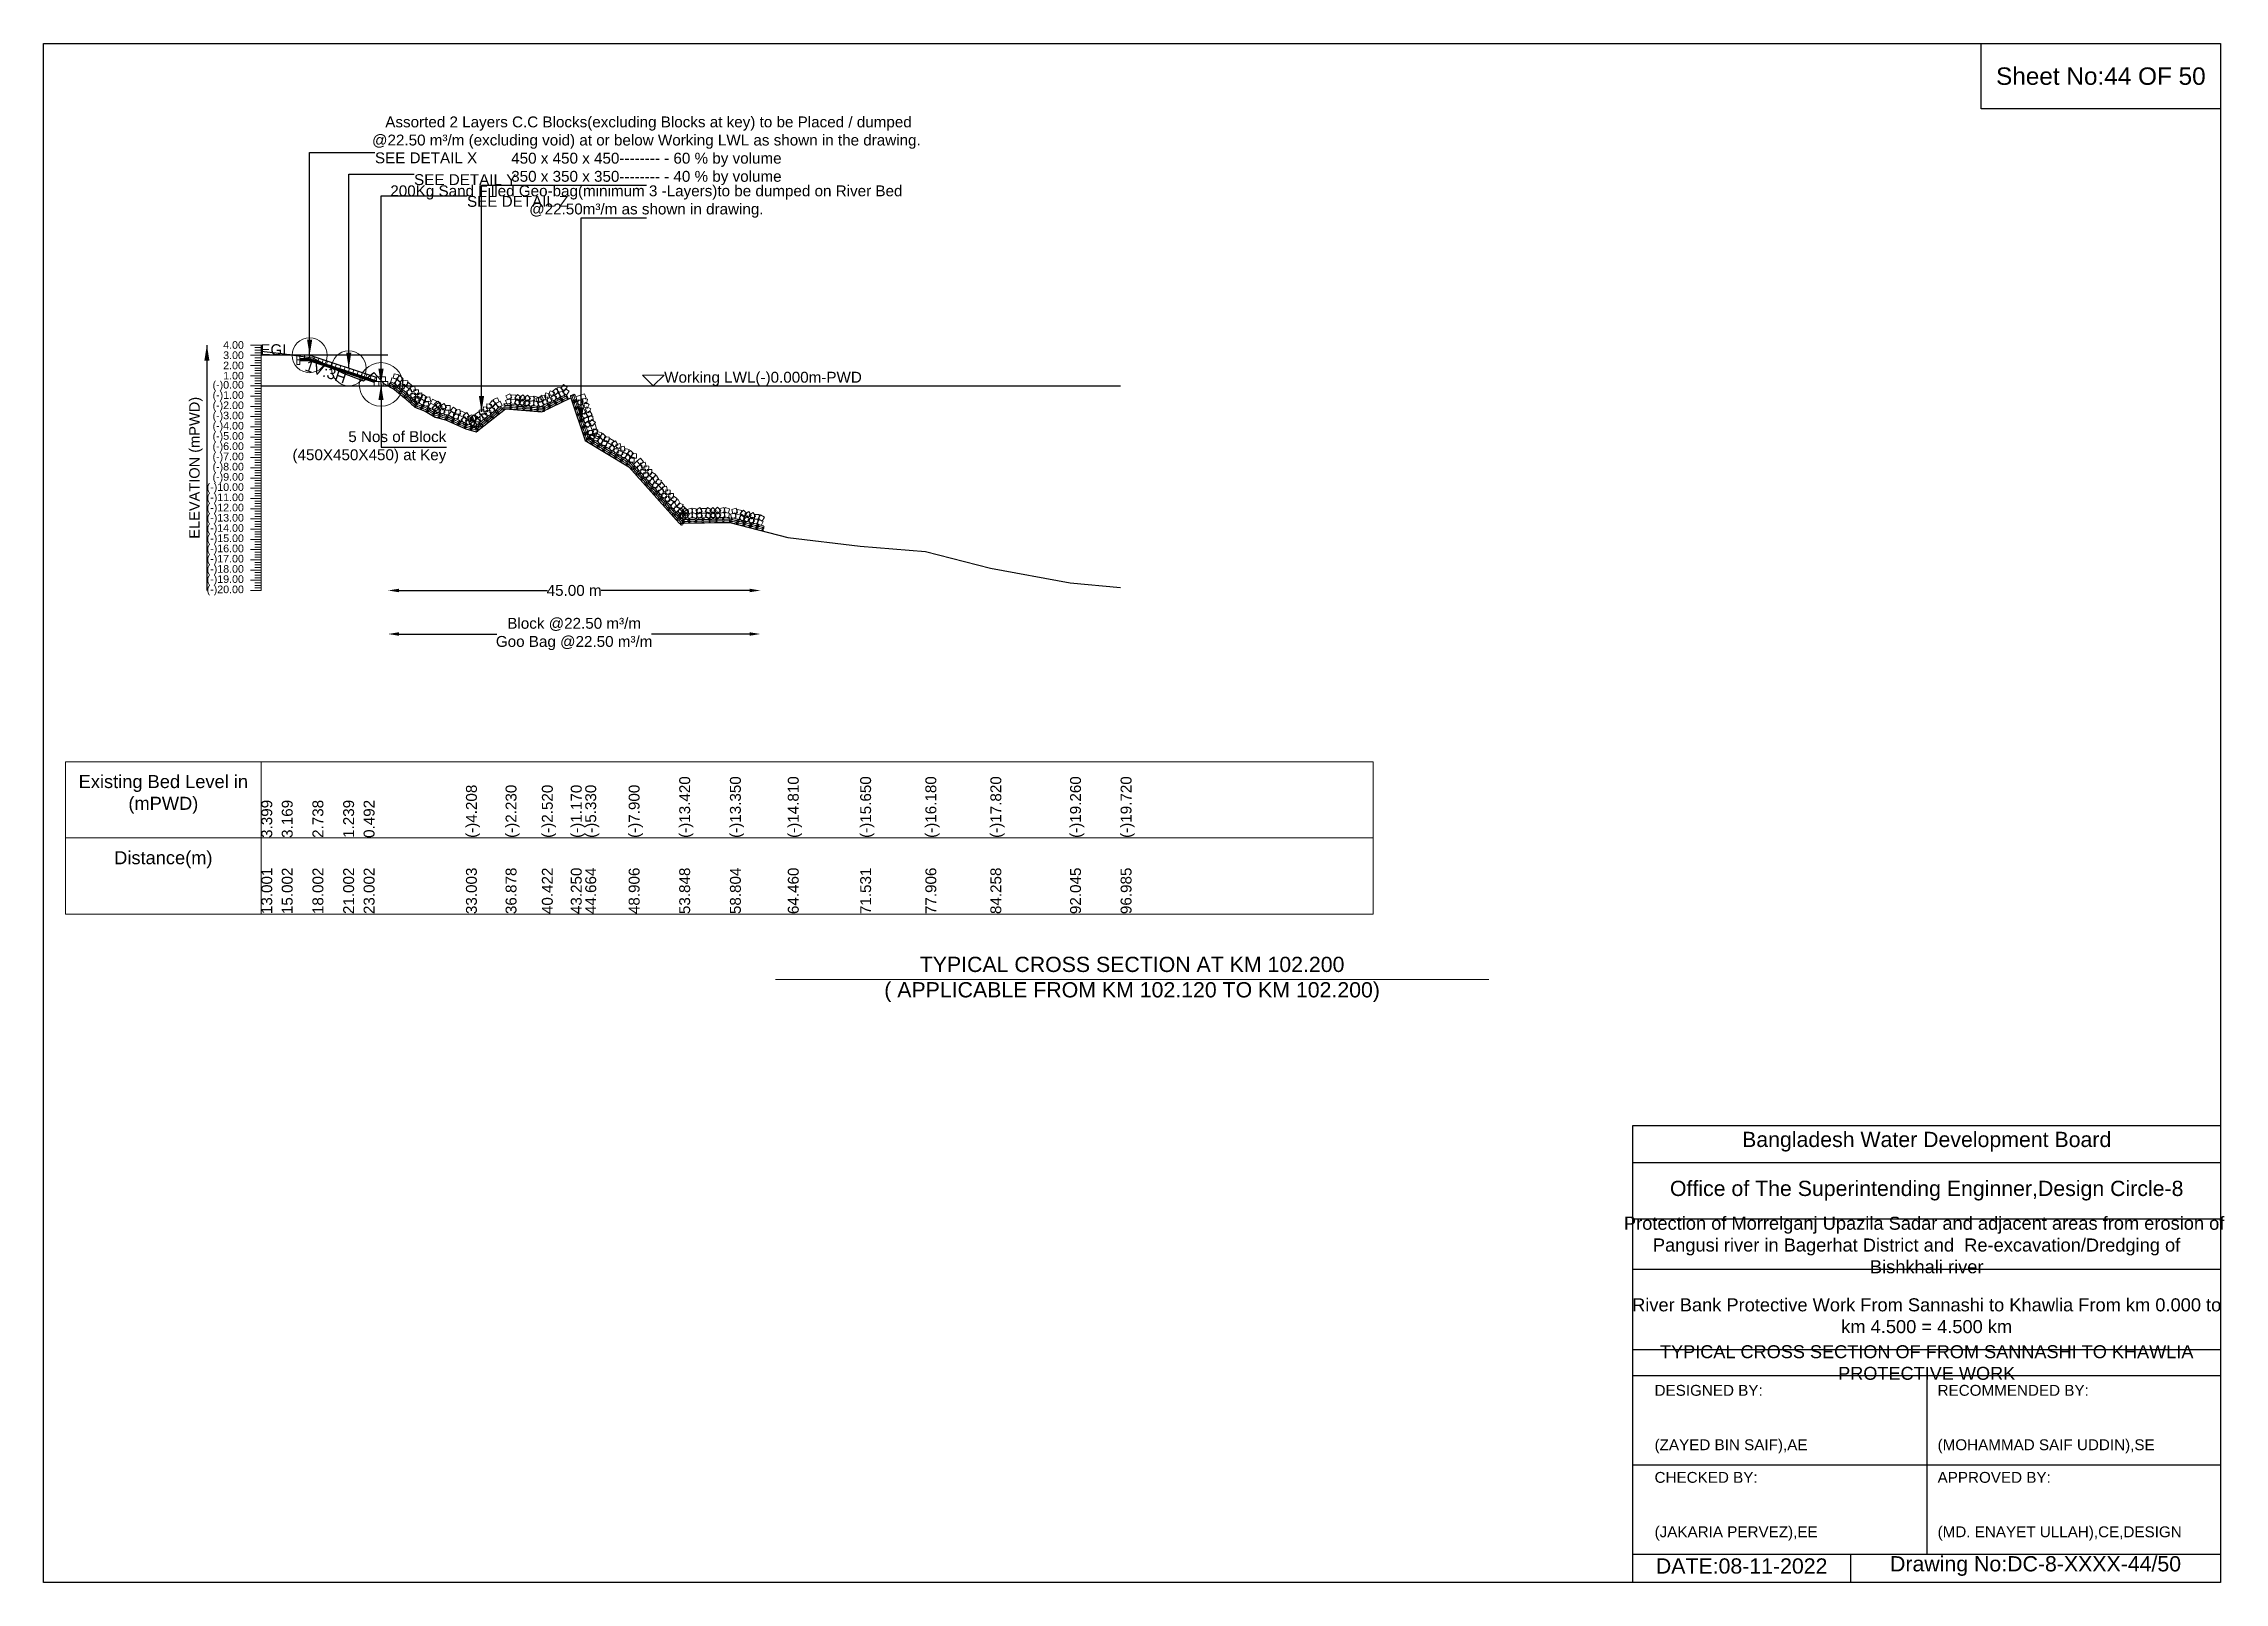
# Model space of a CAD drawing. Header units: inches. Extents: x 89000 to 845017, y -7071 to 0.
# Drawn here: x 745000 to 755017, y -7071 to 0 of the extents above; entities that cross this region are included whole.
import ezdxf

# ---------------------------------------------------------------- set-up
doc = ezdxf.new("R2010")
doc.units = ezdxf.units.IN
doc.header["$LTSCALE"] = 7
doc.header["$MEASUREMENT"] = 0
for name, color, linetype, lineweight in [('Cross section Data Border', 7, 'Continuous', 9), ('Cross Section Labels', 7, 'Continuous', 9), ('Existing_Bed_Level for Xsection', 7, 'Continuous', 25), ('Long Section Labels', 7, 'Continuous', 9)]:
    doc.layers.add(name, color=color, linetype=linetype, lineweight=lineweight)
doc.styles.get("Standard").update_dxf_attribs({"font": 'arial.ttf'})
doc.dimstyles.new('Appron Lebeling Style', dxfattribs={"dimtxt": 50, "dimasz": 50, "dimexe": 0.18, "dimexo": 0.0625, "dimgap": 0.09, "dimtad": 0, "dimtih": 1, "dimtoh": 1, "dimdec": 4, "dimzin": 0, "dimdsep": 46, "dimtxsty": 'Standard', "dimcen": 0.09, "dimse1": 1, "dimse2": 1, "dimadec": 0, "dimazin": 0, "dimtfac": 1, "dimtdec": 4, "dimtofl": 0, "dimtmove": 0, "dimatfit": 3, "dimfxl": 1, "dimtolj": 1, "dimtzin": 0, "dimarcsym": 0})
doc.dimstyles.get("Standard").update_dxf_attribs({"dimtxt": 0.18, "dimasz": 0.18, "dimexe": 0.18, "dimexo": 0.0625, "dimgap": 0.09, "dimtad": 0, "dimtih": 1, "dimtoh": 1, "dimdec": 4, "dimzin": 0, "dimdsep": 46, "dimtxsty": 'Standard', "dimcen": 0.09, "dimadec": 0, "dimazin": 0, "dimtfac": 1, "dimtdec": 4, "dimtofl": 0, "dimtmove": 0, "dimatfit": 3, "dimfxl": 1, "dimtolj": 1, "dimtzin": 0, "dimarcsym": 0})

msp = doc.modelspace()

# ---------------------------------------------------------------- texts
at = {"attachment_point": 5}
for s, insert, char_height in [('Sheet No:44 OF 50', (754450, -150), 80), ('Bangladesh Water Development Board', (753650, -5046), 70), ('Office of The Superintending Enginner,Design Circle-8', (753650, -5271), 70)]:
    msp.add_mtext(s, dxfattribs=dict(at, insert=insert, char_height=char_height))
for s, insert, char_height, width, attachment_point in [('Protection of Morrelganj Upazila Sadar and adjacent areas from erosion of  Pangusi river in Bagerhat District and  Re-excavation/Dredging of     Bishkhali river', (753650, -5521), 60, 2800, 5), ('River Bank Protective Work From Sannashi to Khawlia From km 0.000 to km 4.500 = 4.500 km', (753650, -5846), 60, 2700, 5), ('TYPICAL CROSS SECTION OF FROM SANNASHI TO KHAWLIA PROTECTIVE WORK', (753650, -6061), 59.5765532, 2800, 5), ('DESIGNED BY:^J^J^J(ZAYED BIN SAIF),AE', (752400, -6321), 50, 1400, 4), ('RECOMMENDED BY:^J^J^J(MOHAMMAD SAIF UDDIN),SE', (753700, -6321), 50, 1400, 4), ('CHECKED BY:^J^J^J(JAKARIA PERVEZ),EE', (752400, -6721), 50, 1400, 4), ('APPROVED BY:^J^J^J(MD. ENAYET ULLAH),CE,DESIGN', (753700, -6721), 50, 1400, 4), ('DATE:08-11-2022', (752800, -6996), 70, 1400, 5), ('Drawing No:DC-8-XXXX-44/50', (754150, -6996), 70, 2200, 5)]:
    msp.add_mtext(s, dxfattribs=dict(insert=insert, char_height=char_height, width=width, attachment_point=attachment_point))
at = {"layer": 'Cross section Data Border', "char_height": 60, "width": 800, "attachment_point": 5}
for s, insert in [('Existing Bed Level in (mPWD)', (745550, -3450)), ('Distance(m)', (745550, -3750))]:
    msp.add_mtext(s, dxfattribs=dict(at, insert=insert))
at = {"layer": 'Cross Section Labels'}
for s, insert, char_height, attachment_point in [(' Assorted 2 Layers C.C Blocks(excluding Blocks at key) to be Placed / dumped^J@22.50 m³/m (excluding void) at or below Working LWL as shown in the drawing.^J450 x 450 x 450-------- - 60 % by volume^J350 x 350 x 350-------- - 40 % by volume', (747768.91152, -650), 50, 8), ('SEE DETAIL X', (746521.98755, -500), 50, 1), ('SEE DETAIL Y', (746701.76255, -600), 50, 1), ('200Kg Sand Filled Geo-bag(minimum 3 -Layers)to be dumped on River Bed^J@22.50m³/m as shown in drawing.', (747768.91152, -800), 50, 8), ('SEE DETAIL Z', (746944.98755, -700), 50, 1), ('EGL', (746135.09944, -1432.16), 50, 9), ('Working LWL(-)0.000m-PWD', (747850.53755, -1573.16), 50, 7), ('5 Nos of Block ^J(450X450X450) at Key', (746849.81255, -1855.16), 50, 6), ('TYPICAL CROSS SECTION AT KM 102.200^J( APPLICABLE FROM KM 102.120 TO KM 102.200)', (750000, -4300), 70, 5)]:
    msp.add_mtext(s, dxfattribs=dict(at, insert=insert, char_height=char_height, attachment_point=attachment_point))
at = {"layer": 'Cross Section Labels', "insert": (746304.4437, -1484.41656), "char_height": 50, "attachment_point": 2, "rotation": 341.565051177}
msp.add_mtext('1V:3H', dxfattribs=at)
at = {"layer": 'Long Section Labels', "char_height": 35, "attachment_point": 6}
for s, insert in [('4.00', (745920, -1385.16)), ('3.00', (745920, -1432.16)), ('2.00', (745920, -1479.16)), ('(-)0.00', (745920, -1573.16)), ('(-)1.00', (745920, -1620.16)), ('1.00', (745920, -1526.16)), ('(-)2.00', (745920, -1667.16)), ('(-)3.00', (745920, -1714.16)), ('(-)4.00', (745920, -1761.16)), ('(-)5.00', (745920, -1808.16)), ('(-)6.00', (745920, -1855.16)), ('(-)7.00', (745920, -1902.16)), ('(-)8.00', (745920, -1949.16)), ('(-)9.00', (745920, -1996.16)), ('(-)10.00', (745920, -2043.16)), ('(-)11.00', (745920, -2090.16)), ('(-)12.00', (745920, -2137.16)), ('(-)13.00', (745920, -2184.16)), ('(-)14.00', (745920, -2231.16)), ('(-)15.00', (745920, -2278.16)), ('(-)16.00', (745920, -2325.16)), ('(-)17.00', (745920, -2372.16)), ('(-)18.00', (745920, -2419.16)), ('(-)19.00', (745920, -2466.16)), ('(-)20.00', (745920, -2513.16))]:
    msp.add_mtext(s, dxfattribs=dict(at, insert=insert))
at = {"layer": 'Long Section Labels', "rotation": 90}
for s, insert, char_height, attachment_point in [('ELEVATION (mPWD)', (745700, -1949.16), 48, 5), ('(-)13.420', (747919.79739, -3650), 50, 1), ('(-)13.350', (748152.72547, -3650), 50, 1), ('(-)14.810', (748418.57118, -3650), 50, 1), ('(-)15.650', (748750.8842, -3650), 50, 1), ('(-)16.180', (749050.49138, -3650), 50, 1), ('(-)17.820', (749349.05912, -3650), 50, 1), ('(-)19.260', (749715.05672, -3650), 50, 1), ('(-)19.720', (749947.24387, -3650), 50, 1), ('3.399', (746000, -3650), 50, 1), ('3.169', (746094.00291, -3650), 50, 1), ('2.738', (746235.02365, -3650), 50, 1), ('1.239', (746376.04439, -3650), 50, 1), ('0.492', (746470.04731, -3650), 50, 1), ('(-)4.208', (746940.09462, -3650), 50, 1), ('(-)2.230', (747122.18616, -3650), 50, 1), ('(-)2.520', (747288.77801, -3650), 50, 1), ('(-)1.170', (747421.68542, -3650), 50, 1), ('(-)5.330', (747488.14049, -3650), 50, 1), ('(-)7.900', (747687.51019, -3650), 50, 1), ('13.001', (746000, -4000), 50, 1), ('15.002', (746094.00291, -4000), 50, 1), ('18.002', (746235.02365, -4000), 50, 1), ('21.002', (746376.04439, -4000), 50, 1), ('23.002', (746470.04731, -4000), 50, 1), ('33.003', (746940.09462, -4000), 50, 1), ('36.878', (747122.18616, -4000), 50, 1), ('40.422', (747288.77801, -4000), 50, 1), ('43.250', (747421.68542, -4000), 50, 1), ('44.664', (747488.14049, -4000), 50, 1), ('48.906', (747687.51019, -4000), 50, 1), ('53.848', (747919.79739, -4000), 50, 1), ('58.804', (748152.72547, -4000), 50, 1), ('64.460', (748418.57118, -4000), 50, 1), ('71.531', (748750.8842, -4000), 50, 1), ('77.906', (749050.49138, -4000), 50, 1), ('84.258', (749349.05912, -4000), 50, 1), ('92.045', (749715.05672, -4000), 50, 1), ('96.985', (749947.24387, -4000), 50, 1)]:
    msp.add_mtext(s, dxfattribs=dict(at, insert=insert, char_height=char_height, attachment_point=attachment_point))

# ---------------------------------------------------------------- blocks, each defined once
blk = doc.blocks.new('*D79')
at = {"layer": 'Cross Section Labels', "color": 0, "lineweight": -2, "transparency": 16777216}
for p, q in [((746632, -2513), (747314, -2513)), ((748243, -2513), (747561, -2513))]:
    blk.add_line(p, q, dxfattribs=at)
at = {"layer": 'Cross Section Labels', "color": 0, "transparency": 16777216}
for points in [[(746632, -2505), (746632, -2521), (746582, -2513)], [(748243, -2505), (748243, -2521), (748293, -2513)]]:
    blk.add_solid(points, dxfattribs=at)
at = {"layer": 'Defpoints', "color": 0, "transparency": 16777216}
for p in [(746582, -1573), (748293, -2237), (748293, -2513)]:
    blk.add_point(p, dxfattribs=at)
at = {"layer": 'Cross Section Labels', "color": 0, "transparency": 16777216, "insert": (747437, -2513), "char_height": 50, "attachment_point": 5}
blk.add_mtext('\\A1;45.00 m', dxfattribs=at)
blk = doc.blocks.new('*D80')
at = {"layer": 'Cross Section Labels', "color": 0, "lineweight": -2, "transparency": 16777216}
for p, q in [((746632, -2713), (747082, -2713)), ((748243, -2713), (747793, -2713))]:
    blk.add_line(p, q, dxfattribs=at)
at = {"layer": 'Cross Section Labels', "color": 0, "transparency": 16777216}
for points in [[(746632, -2705), (746632, -2721), (746582, -2713)], [(748243, -2705), (748243, -2721), (748293, -2713)]]:
    blk.add_solid(points, dxfattribs=at)
at = {"layer": 'Defpoints', "color": 0, "transparency": 16777216}
for p in [(746582, -1573), (748293, -2237), (748293, -2713)]:
    blk.add_point(p, dxfattribs=at)
at = {"layer": 'Cross Section Labels', "color": 0, "transparency": 16777216, "insert": (747437, -2713), "char_height": 50, "attachment_point": 5}
blk.add_mtext('\\A1;Block @22.50 m³/m ^JGoo Bag @22.50 m³/m ', dxfattribs=at)

# ---------------------------------------------------------------- dimensions: what is measured, and where the dimension line sits
at = {"layer": 'Cross Section Labels'}
for base, text, picture, middle in [((748292.93483, -2513.16), '45.00 m', '*D79', (747437.23619, -2513.16)), ((748292.93483, -2713.16), 'Block @22.50 m³/m ^JGoo Bag @22.50 m³/m ', '*D80', (747437.23619, -2713.16))]:
    dim = msp.add_linear_dim(base=base, p1=(746581.53755, -1573.16), p2=(748292.93483, -2236.80079), text=text, dimstyle='Appron Lebeling Style', dxfattribs=at)
    dim.commit()
    dim.dimension.update_dxf_attribs({"geometry": picture, "text_midpoint": middle})

# ---------------------------------------------------------------- linework, layer by layer
for points in [[(745000, 0), (755000, 0), (755000, -7071), (745000, -7071)], [(753900, 0), (755000, 0), (755000, -300), (753900, -300)]]:
    msp.add_lwpolyline(points, close=True)
for points in [[(752300, -7071), (752300, -4971), (755000, -4971)], [(752300, -5141), (755000, -5141)], [(752300, -5401), (755000, -5401)], [(752300, -5631), (755000, -5631)], [(752300, -6001), (755000, -6001)], [(752300, -6121), (755000, -6121)], [(753650, -6121), (753650, -6941)], [(752300, -6531), (755000, -6531)], [(752300, -6941), (755000, -6941)], [(753300, -6941), (753300, -7071)]]:
    msp.add_lwpolyline(points)
at = {"layer": 'Cross section Data Border'}
msp.add_lwpolyline([(745100, -3300), (751106.72176, -3300), (751106.72176, -4000), (745100, -4000)], close=True, dxfattribs=at)
for points in [[(746000, -3300), (746000, -4000)], [(745100, -3650), (751106.72176, -3650)]]:
    msp.add_lwpolyline(points, dxfattribs=at)
at = {"layer": 'Cross Section Labels'}
msp.add_lwpolyline([(747800.53755, -1573.16), (747850.53755, -1523.16), (747750.53755, -1523.16)], close=True, dxfattribs=at)
msp.add_lwpolyline([(748362, -4300), (750000, -4300), (751638, -4300)], dxfattribs=at)
for centre, radius in [((746221.98755, -1432.16), 80), ((746401.76255, -1492.085), 80), ((746549.81255, -1566.11), 100)]:
    msp.add_circle(centre, radius, dxfattribs=at)
at = {"layer": 'Existing_Bed_Level for Xsection'}
for points in [[(746000, -1413.407), (746094.00291, -1424.217), (746235.02365, -1444.474), (746376.04439, -1514.927), (746470.04731, -1550.036), (746517.06513, -1511.308), (746564.05022, -1563.196), (746611.06805, -1589.986), (746658.05314, -1628.056), (746705.07096, -1671.296), (746752.08879, -1689.626), (746799.07388, -1715.946), (746846.0917, -1729.106), (746940.09462, -1770.936), (746987.11244, -1784.096), (747122.18616, -1677.97), (747288.77801, -1691.6), (747421.68542, -1628.15), (747488.14049, -1823.67), (747687.51019, -1944.46), (747919.79739, -2203.9), (748152.72547, -2200.61), (748418.57118, -2269.23), (748750.8842, -2308.71), (749050.49138, -2333.62), (749349.05912, -2410.7), (749715.05672, -2478.38), (749947.24387, -2500)], [(746581.53755, -1432.16), (746000, -1432.16)], [(746528.66255, -1534.385), (746224.15825, -1432.88357), (746221.98755, -1432.16), (746219.69944, -1432.16), (746177.39944, -1432.16)], [(746177.39944, -1446.26), (746219.69944, -1446.26), (746528.66255, -1549.24771)], [(746177.39944, -1450.96), (746218.93673, -1450.96), (746522.08673, -1552.01)], [(746177.39944, -1455.66), (746218.17403, -1455.66), (746518.08755, -1555.63118)], [(746000, -1573.16), (749947.24387, -1573.16)]]:
    msp.add_lwpolyline(points, dxfattribs=at)
at = {"layer": 'Long Section Labels'}
for points in [[(746000, -1385.16), (745950, -1385.16)], [(746000, -1396.91), (745970, -1396.91)], [(746000, -2513.16), (746000, -2466.16), (746000, -2419.16), (746000, -2372.16), (746000, -2325.16), (746000, -2278.16), (746000, -2231.16), (746000, -2184.16), (746000, -2137.16), (746000, -2090.16), (746000, -2043.16), (746000, -1996.16), (746000, -1949.16), (746000, -1902.16), (746000, -1855.16), (746000, -1808.16), (746000, -1761.16), (746000, -1714.16), (746000, -1667.16), (746000, -1620.16), (746000, -1573.16), (746000, -1526.16), (746000, -1479.16), (746000, -1432.16), (746000, -1385.16)], [(746000, -1432.16), (745950, -1432.16)], [(746000, -1479.16), (745950, -1479.16)], [(746000, -1408.66), (745970, -1408.66)], [(746000, -1420.41), (745970, -1420.41)], [(746000, -1443.91), (745970, -1443.91)], [(746000, -1455.66), (745970, -1455.66)], [(746000, -1467.41), (745970, -1467.41)], [(746000, -1490.91), (745970, -1490.91)], [(746000, -1526.16), (745950, -1526.16)], [(746000, -1573.16), (745950, -1573.16)], [(746000, -1502.66), (745970, -1502.66)], [(746000, -1514.41), (745970, -1514.41)], [(746000, -1537.91), (745970, -1537.91)], [(746000, -1549.66), (745970, -1549.66)], [(746000, -1561.41), (745970, -1561.41)], [(746000, -1584.91), (745970, -1584.91)], [(746000, -1596.66), (745970, -1596.66)], [(746000, -1620.16), (745950, -1620.16)], [(746000, -1667.16), (745950, -1667.16)], [(746000, -1608.41), (745970, -1608.41)], [(746000, -1631.91), (745970, -1631.91)], [(746000, -1643.66), (745970, -1643.66)], [(746000, -1655.41), (745970, -1655.41)], [(746000, -1678.91), (745970, -1678.91)], [(746000, -1690.66), (745970, -1690.66)], [(746000, -1702.41), (745970, -1702.41)], [(746000, -1714.16), (745950, -1714.16)], [(746000, -1761.16), (745950, -1761.16)], [(746000, -1725.91), (745970, -1725.91)], [(746000, -1737.66), (745970, -1737.66)], [(746000, -1749.41), (745970, -1749.41)], [(746000, -1772.91), (745970, -1772.91)], [(746000, -1784.66), (745970, -1784.66)], [(746000, -1796.41), (745970, -1796.41)], [(746000, -1808.16), (745950, -1808.16)], [(746000, -1855.16), (745950, -1855.16)], [(746000, -1902.16), (745950, -1902.16)], [(746000, -1819.91), (745970, -1819.91)], [(746000, -1831.66), (745970, -1831.66)], [(746000, -1843.41), (745970, -1843.41)], [(746000, -1866.91), (745970, -1866.91)], [(746000, -1878.66), (745970, -1878.66)], [(746000, -1890.41), (745970, -1890.41)], [(746000, -1949.16), (745950, -1949.16)], [(746000, -1996.16), (745950, -1996.16)], [(746000, -1913.91), (745970, -1913.91)], [(746000, -1925.66), (745970, -1925.66)], [(746000, -1937.41), (745970, -1937.41)], [(746000, -1960.91), (745970, -1960.91)], [(746000, -1972.66), (745970, -1972.66)], [(746000, -1984.41), (745970, -1984.41)], [(746000, -2043.16), (745950, -2043.16)], [(746000, -2090.16), (745950, -2090.16)], [(746000, -2007.91), (745970, -2007.91)], [(746000, -2019.66), (745970, -2019.66)], [(746000, -2031.41), (745970, -2031.41)], [(746000, -2054.91), (745970, -2054.91)], [(746000, -2066.66), (745970, -2066.66)], [(746000, -2078.41), (745970, -2078.41)], [(746000, -2101.91), (745970, -2101.91)], [(746000, -2137.16), (745950, -2137.16)], [(746000, -2184.16), (745950, -2184.16)], [(746000, -2113.66), (745970, -2113.66)], [(746000, -2125.41), (745970, -2125.41)], [(746000, -2148.91), (745970, -2148.91)], [(746000, -2160.66), (745970, -2160.66)], [(746000, -2172.41), (745970, -2172.41)], [(746000, -2195.91), (745970, -2195.91)], [(746000, -2231.16), (745950, -2231.16)], [(746000, -2278.16), (745950, -2278.16)], [(746000, -2207.66), (745970, -2207.66)], [(746000, -2219.41), (745970, -2219.41)], [(746000, -2242.91), (745970, -2242.91)], [(746000, -2254.66), (745970, -2254.66)], [(746000, -2266.41), (745970, -2266.41)], [(746000, -2289.91), (745970, -2289.91)], [(746000, -2301.66), (745970, -2301.66)], [(746000, -2325.16), (745950, -2325.16)], [(746000, -2372.16), (745950, -2372.16)], [(746000, -2313.41), (745970, -2313.41)], [(746000, -2336.91), (745970, -2336.91)], [(746000, -2348.66), (745970, -2348.66)], [(746000, -2360.41), (745970, -2360.41)], [(746000, -2383.91), (745970, -2383.91)], [(746000, -2395.66), (745970, -2395.66)], [(746000, -2419.16), (745950, -2419.16)], [(746000, -2466.16), (745950, -2466.16)], [(746000, -2407.41), (745970, -2407.41)], [(746000, -2430.91), (745970, -2430.91)], [(746000, -2442.66), (745970, -2442.66)], [(746000, -2454.41), (745970, -2454.41)], [(746000, -2477.91), (745970, -2477.91)], [(746000, -2489.66), (745970, -2489.66)], [(746000, -2501.41), (745970, -2501.41)], [(746000, -2513.16), (745950, -2513.16)]]:
    msp.add_lwpolyline(points, dxfattribs=at)
for points in [[(746177.39944, -1432.16), (746163.29944, -1432.16), (746163.29944, -1453.31), (746177.39944, -1453.31)], [(746177.39944, -1453.31), (746163.29944, -1453.31), (746163.29944, -1474.46), (746177.39944, -1474.46)], [(746198.54944, -1432.16), (746177.39944, -1432.16), (746177.39944, -1446.26), (746198.54944, -1446.26)], [(746219.69944, -1432.16), (746198.54944, -1432.16), (746198.54944, -1446.26), (746219.69944, -1446.26)], [(746244.2229, -1439.57178), (746224.15825, -1432.88357), (746219.69944, -1446.26), (746239.76409, -1452.94822)], [(746264.28755, -1446.26), (746244.2229, -1439.57178), (746239.76409, -1452.94822), (746259.82874, -1459.63643)], [(746284.35221, -1452.94822), (746264.28755, -1446.26), (746259.82874, -1459.63643), (746279.89339, -1466.32465)], [(746304.41686, -1459.63643), (746284.35221, -1452.94822), (746279.89339, -1466.32465), (746299.95805, -1473.01287)], [(746324.48151, -1466.32465), (746304.41686, -1459.63643), (746299.95805, -1473.01287), (746320.0227, -1479.70109)], [(746344.54616, -1473.01287), (746324.48151, -1466.32465), (746320.0227, -1479.70109), (746340.08735, -1486.3893)], [(746364.61081, -1479.70109), (746344.54616, -1473.01287), (746340.08735, -1486.3893), (746360.152, -1493.07752)], [(746384.67546, -1486.3893), (746364.61081, -1479.70109), (746360.152, -1493.07752), (746380.21665, -1499.76574)], [(746404.74012, -1493.07752), (746384.67546, -1486.3893), (746380.21665, -1499.76574), (746400.2813, -1506.45396)], [(746424.80477, -1499.76574), (746404.74012, -1493.07752), (746400.2813, -1506.45396), (746420.34596, -1513.14217)], [(746444.86942, -1506.45396), (746424.80477, -1499.76574), (746420.34596, -1513.14217), (746440.41061, -1519.83039)], [(746464.93407, -1513.14217), (746444.86942, -1506.45396), (746440.41061, -1519.83039), (746460.47526, -1526.51861)], [(746484.99872, -1519.83039), (746464.93407, -1513.14217), (746460.47526, -1526.51861), (746480.53991, -1533.20682)], [(746505.06337, -1526.51861), (746484.99872, -1519.83039), (746480.53991, -1533.20682), (746500.60456, -1539.89504)], [(746525.12803, -1533.20682), (746505.06337, -1526.51861), (746500.60456, -1539.89504), (746520.66922, -1546.58326)], [(746539.23755, -1552.01), (746518.08755, -1552.01), (746518.08755, -1573.16), (746539.23755, -1573.16)], [(746549.81255, -1530.86), (746528.66255, -1530.86), (746528.66255, -1552.01), (746549.81255, -1552.01)], [(746560.38755, -1552.01), (746539.23755, -1552.01), (746539.23755, -1573.16), (746560.38755, -1573.16)], [(746570.96255, -1530.86), (746549.81255, -1530.86), (746549.81255, -1552.01), (746570.96255, -1552.01)], [(746581.53755, -1552.01), (746560.38755, -1552.01), (746560.38755, -1573.16), (746581.53755, -1573.16)], [(746620.735, -1540.82671), (746600.27376, -1535.47319), (746594.92024, -1555.93443), (746615.38148, -1561.28795)], [(746631.20555, -1522.45036), (746610.74431, -1517.09685), (746605.39079, -1537.55809), (746625.85203, -1542.9116)], [(746641.15905, -1558.76897), (746626.12182, -1543.89604), (746611.24889, -1558.93327), (746626.28611, -1573.8062)], [(746651.6296, -1540.39263), (746636.59237, -1525.51969), (746621.71943, -1540.55692), (746636.75666, -1555.42985)], [(746659.59724, -1566.25625), (746638.71057, -1562.92918), (746635.38351, -1583.81586), (746656.27018, -1587.14292)], [(746672.91206, -1549.82341), (746652.02539, -1546.49635), (746648.69833, -1567.38302), (746669.585, -1570.71009)], [(746678.79704, -1586.79187), (746662.3642, -1573.47705), (746649.04938, -1589.90988), (746665.48222, -1603.2247)], [(746692.11186, -1570.35903), (746675.67902, -1557.04421), (746662.3642, -1573.47705), (746678.79704, -1586.79187)], [(746695.22058, -1610.03424), (746688.88492, -1589.85549), (746668.70617, -1596.19115), (746675.04183, -1616.3699)], [(746709.53739, -1594.4666), (746703.20173, -1574.28785), (746683.02298, -1580.62351), (746689.35864, -1600.80226)], [(746721.97572, -1590.8579), (746700.84387, -1591.73396), (746701.71994, -1612.86581), (746722.85178, -1611.98975)], [(747346.50293, -1602.31926), (747326.56082, -1595.27408), (747319.51564, -1615.21619), (747339.45775, -1622.26138)], [(747353.26105, -1584.74597), (747337.18597, -1598.49058), (747350.93058, -1614.56566), (747367.00566, -1600.82105)], [(747379.65133, -1578.21762), (747358.85605, -1582.07492), (747362.71335, -1602.8702), (747383.50863, -1599.0129)], [(747388.76324, -1597.30415), (747367.96796, -1601.16145), (747371.82526, -1621.95673), (747392.62054, -1618.09943)], [(747387.5472, -1566.72643), (747375.5633, -1584.15367), (747392.99054, -1596.13757), (747404.97444, -1578.71033)], [(747396.65911, -1585.81296), (747384.67521, -1603.2402), (747402.10245, -1615.2241), (747414.08635, -1597.79686)], [(746707.65892, -1606.42555), (746686.52707, -1607.30161), (746687.40313, -1628.43346), (746708.53498, -1627.55739)], [(746724.11069, -1641.86543), (746723.2178, -1620.73429), (746702.08665, -1621.62718), (746702.97954, -1642.75833)], [(746729.55543, -1629.86127), (746708.53262, -1627.54518), (746706.21654, -1648.56798), (746727.23934, -1650.88407)], [(746737.23765, -1610.15579), (746716.21485, -1607.8397), (746713.89876, -1628.8625), (746734.92156, -1631.17859)], [(746738.42749, -1626.29779), (746737.5346, -1605.16664), (746716.40346, -1606.05954), (746717.29635, -1627.19068)], [(746752.37508, -1644.63726), (746735.33187, -1632.11323), (746722.80784, -1649.15644), (746739.85105, -1661.68047)], [(746760.05731, -1624.93178), (746743.01409, -1612.40775), (746730.49006, -1629.45096), (746747.53328, -1641.97499)], [(746766.15757, -1642.53123), (746745.2491, -1645.71845), (746748.43632, -1666.62692), (746769.34479, -1663.4397)], [(746773.83979, -1622.82575), (746752.93132, -1626.01297), (746756.11854, -1646.92144), (746777.02701, -1643.73422)], [(746794.94541, -1661.91629), (746776.4933, -1651.57984), (746766.15684, -1670.03194), (746784.60895, -1680.3684)], [(746805.28186, -1643.46419), (746786.82976, -1633.12773), (746776.4933, -1651.57984), (746794.94541, -1661.91629)], [(746813.50016, -1679.98486), (746802.67751, -1661.81365), (746784.5063, -1672.63629), (746795.32895, -1690.8075)], [(746823.83661, -1661.53275), (746813.01397, -1643.36154), (746794.84276, -1654.18419), (746805.6654, -1672.3554)], [(746814.0758, -1668.74225), (746795.63887, -1679.10575), (746806.00237, -1697.54268), (746824.4393, -1687.17918)], [(746819.77646, -1648.375), (746801.33953, -1658.7385), (746811.70303, -1677.17543), (746830.13996, -1666.81193)], [(746844.80976, -1692.86838), (746834.43158, -1674.43971), (746816.00291, -1684.81789), (746826.38108, -1703.24656)], [(746850.51042, -1672.50113), (746840.13225, -1654.07246), (746821.70357, -1664.45064), (746832.08175, -1682.87931)], [(746861.46333, -1684.08481), (746840.31458, -1683.85406), (746840.08384, -1705.0028), (746861.23258, -1705.23355)], [(746867.16399, -1663.71756), (746846.01525, -1663.48681), (746845.7845, -1684.63555), (746866.93325, -1684.8663)], [(746889.94072, -1702.62567), (746873.50406, -1689.31558), (746860.19396, -1705.75224), (746876.63062, -1719.06233)], [(746898.53929, -1683.30245), (746882.10263, -1669.99235), (746868.79253, -1686.42901), (746885.22919, -1699.73911)], [(746903.80685, -1701.1688), (746882.77184, -1703.37124), (746884.97428, -1724.40625), (746906.00929, -1722.20381)], [(746912.40542, -1681.84557), (746891.37041, -1684.04801), (746893.57285, -1705.08302), (746914.60786, -1702.88058)], [(746936.27326, -1696.70054), (746916.95003, -1688.10197), (746908.35147, -1707.4252), (746927.67469, -1716.02377)], [(746956.40864, -1712.98913), (746943.96328, -1695.88838), (746926.86254, -1708.33375), (746939.3079, -1725.43449)], [(746997.71662, -1691.48658), (746981.08579, -1704.55325), (746994.15246, -1721.18408), (747010.78329, -1708.11741)], [(747021.52591, -1681.29494), (747000.59165, -1684.30812), (747003.60484, -1705.24238), (747024.5391, -1702.22919)], [(747034.59258, -1697.92577), (747013.65832, -1700.93896), (747016.67151, -1721.87322), (747037.60577, -1718.86003)], [(747019.96136, -1668.43853), (747017.43276, -1689.43684), (747038.43106, -1691.96544), (747040.95966, -1670.96714)], [(747033.02803, -1685.06937), (747030.49943, -1706.06767), (747051.49773, -1708.59627), (747054.02633, -1687.59797)], [(747057.58314, -1657.8911), (747036.58283, -1655.37922), (747034.07095, -1676.37953), (747055.07125, -1678.89141)], [(747070.64981, -1674.52194), (747049.6495, -1672.01005), (747047.13762, -1693.01036), (747068.13793, -1695.52225)], [(747060.33312, -1639.26504), (747047.65427, -1656.1934), (747064.58263, -1668.87225), (747077.26148, -1651.94389)], [(747073.39979, -1655.89588), (747060.72094, -1672.82423), (747077.6493, -1685.50308), (747090.32815, -1668.57473)], [(747084.65599, -1627.12153), (747065.20827, -1635.43469), (747073.52142, -1654.88241), (747092.96915, -1646.56926)], [(747097.72266, -1643.75237), (747078.27494, -1652.06553), (747086.5881, -1671.51325), (747106.03582, -1663.20009)], [(747140.11416, -1630.28472), (747120.99098, -1639.31946), (747130.02572, -1658.44264), (747149.1489, -1649.4079)], [(747141.83883, -1609.20516), (747122.71564, -1618.23989), (747131.75038, -1637.36307), (747150.87356, -1628.32834)], [(747167.55162, -1636.41089), (747146.47205, -1634.68623), (747144.74739, -1655.76579), (747165.82696, -1657.49045)], [(747169.27628, -1615.33132), (747148.19671, -1613.60666), (747146.47205, -1634.68623), (747167.55162, -1636.41089)], [(747191.94071, -1645.12433), (747174.5404, -1633.10136), (747162.51743, -1650.50167), (747179.91774, -1662.52464)], [(747193.66537, -1624.04477), (747176.26506, -1612.0218), (747164.24209, -1629.42211), (747181.6424, -1641.44508)], [(747199.53409, -1634.63265), (747183.40362, -1648.31221), (747197.08318, -1664.44268), (747213.21365, -1650.76312)], [(747201.25875, -1613.55308), (747185.12828, -1627.23264), (747198.80784, -1643.36311), (747214.93831, -1629.68355)], [(747234.29419, -1652.47591), (747220.60178, -1636.35634), (747204.48221, -1650.04874), (747218.17461, -1666.16831)], [(747236.01885, -1631.39634), (747222.32644, -1615.27677), (747206.20687, -1628.96917), (747219.89927, -1645.08875)], [(747248.97418, -1640.68649), (747228.16727, -1644.48057), (747231.96134, -1665.28748), (747252.76825, -1661.4934)], [(747250.69884, -1619.60693), (747229.89193, -1623.401), (747233.68601, -1644.20791), (747254.49292, -1640.41384)], [(747275.06691, -1648.31774), (747255.15342, -1641.19206), (747248.02774, -1661.10555), (747267.94123, -1668.23123)], [(747276.79158, -1627.23818), (747256.87808, -1620.11249), (747249.7524, -1640.02599), (747269.66589, -1647.15167)], [(747280.73701, -1622.00424), (747261.65048, -1631.11615), (747270.76239, -1650.20268), (747289.84891, -1641.09077)], [(747287.67112, -1642.35735), (747268.54793, -1651.39208), (747277.58267, -1670.51526), (747296.70585, -1661.48053)], [(747289.39578, -1621.27778), (747270.2726, -1630.31252), (747279.30733, -1649.4357), (747298.43051, -1640.40097)], [(747289.84891, -1641.09077), (747270.76239, -1650.20268), (747279.87429, -1669.2892), (747298.96082, -1660.1773)], [(747306.19915, -1617.26811), (747285.11279, -1615.62862), (747283.4733, -1636.71498), (747304.55966, -1638.35447)], [(747315.31106, -1636.35464), (747294.2247, -1634.71515), (747292.58521, -1655.80151), (747313.67157, -1657.441)], [(747307.48504, -1604.38086), (747300.42398, -1624.31736), (747320.36047, -1631.37842), (747327.42153, -1611.44192)], [(747316.59694, -1623.46739), (747309.53588, -1643.40389), (747329.47238, -1650.46495), (747336.53344, -1630.52845)], [(747355.61484, -1621.40579), (747335.67273, -1614.36061), (747328.62755, -1634.30272), (747348.56966, -1641.3479)], [(747362.37296, -1603.8325), (747346.29788, -1617.57711), (747360.04249, -1633.65219), (747376.11757, -1619.90758)], [(747471.968, -1635.88064), (747465.16175, -1615.85572), (747445.13683, -1622.66196), (747451.94307, -1642.68688)], [(747473.67967, -1661.72289), (747477.78532, -1640.97521), (747457.03765, -1636.86956), (747452.93199, -1657.61723)], [(747486.32658, -1664.51404), (747467.3578, -1655.15947), (747458.00323, -1674.12825), (747476.97201, -1683.48282)], [(747483.78954, -1703.50391), (747493.12899, -1684.52768), (747474.15277, -1675.18822), (747464.81331, -1694.16445)], [(747491.99292, -1629.07439), (747485.18667, -1609.04947), (747465.16175, -1615.85572), (747471.968, -1635.88064)], [(747500.44707, -1712.27996), (747488.68638, -1694.70132), (747471.10774, -1706.46201), (747482.86842, -1724.04065)], [(747493.70459, -1654.91664), (747497.81025, -1634.16896), (747477.06257, -1630.06331), (747472.95691, -1650.81098)], [(747506.3515, -1657.70779), (747487.38272, -1648.35322), (747478.02815, -1667.322), (747496.99693, -1676.67657)], [(747503.81446, -1696.69766), (747513.15392, -1677.72144), (747494.17769, -1668.38198), (747484.83824, -1687.3582)], [(747520.47199, -1705.47372), (747508.7113, -1687.89507), (747491.13266, -1699.65576), (747502.89335, -1717.23441)], [(746927.67469, -1716.02377), (746908.35147, -1707.4252), (746899.7529, -1726.74842), (746919.07612, -1735.34699)], [(746947.81007, -1732.31235), (746935.36471, -1715.21161), (746918.26397, -1727.65697), (746930.70933, -1744.75772)], [(746958.44579, -1724.92207), (746938.69909, -1732.49769), (746946.2747, -1752.2444), (746966.02141, -1744.66878)], [(746967.04436, -1705.59884), (746947.29765, -1713.17446), (746954.87327, -1732.92117), (746974.61998, -1725.34555)], [(746968.24016, -1718.58823), (746948.79244, -1726.90139), (746957.10559, -1746.34911), (746976.55332, -1738.03595)], [(746982.30158, -1746.87066), (746971.9234, -1728.44199), (746953.49473, -1738.82017), (746963.87291, -1757.24884)], [(746988.00225, -1726.50341), (746977.62407, -1708.07474), (746959.1954, -1718.45292), (746969.57358, -1736.88159)], [(746981.30683, -1735.21906), (746961.85911, -1743.53222), (746970.17226, -1762.97994), (746989.61999, -1754.66679)], [(746973.43089, -1705.64804), (746965.54975, -1725.27481), (746985.17652, -1733.15596), (746993.05766, -1713.52919)], [(746998.95515, -1738.08709), (746977.80641, -1737.85634), (746977.57566, -1759.00508), (746998.7244, -1759.23583)], [(746986.49757, -1722.27888), (746978.61642, -1741.90565), (746998.24319, -1749.78679), (747006.12434, -1730.16002)], [(747004.65582, -1717.71984), (746983.50708, -1717.48909), (746983.27633, -1738.63783), (747004.42507, -1738.86858)], [(747010.78329, -1708.11741), (746994.15246, -1721.18408), (747007.21913, -1737.81491), (747023.84996, -1724.74824)], [(747503.82951, -1739.2545), (747502.44224, -1718.15005), (747481.33779, -1719.53731), (747482.72505, -1740.64177)], [(747514.31339, -1748.44583), (747498.41489, -1734.49734), (747484.4664, -1750.39583), (747500.3649, -1764.34432)], [(747519.61173, -1776.05509), (747512.80548, -1756.03017), (747492.78056, -1762.83642), (747499.58681, -1782.86134)], [(747521.3234, -1801.89734), (747525.42906, -1781.14966), (747504.68138, -1777.04401), (747500.57573, -1797.79169)], [(747523.85443, -1732.44826), (747522.46717, -1711.3438), (747501.36271, -1712.73107), (747502.74998, -1733.83552)], [(747534.33831, -1741.63958), (747518.43982, -1727.69109), (747504.49133, -1743.58959), (747520.38982, -1757.53808)], [(747533.97031, -1804.68849), (747515.00153, -1795.33392), (747505.64697, -1814.3027), (747524.61574, -1823.65727)], [(747534.16194, -1811.15501), (747529.11235, -1790.61665), (747508.574, -1795.66623), (747513.62358, -1816.20459)], [(747539.63665, -1769.24884), (747532.8304, -1749.22392), (747512.80548, -1756.03017), (747519.61173, -1776.05509)], [(747545.12136, -1793.06596), (747540.07177, -1772.5276), (747519.53341, -1777.57719), (747524.583, -1798.11555)], [(747541.34832, -1795.09109), (747545.45398, -1774.34342), (747524.7063, -1770.23776), (747520.60065, -1790.98544)], [(747553.99523, -1797.88224), (747535.02646, -1788.52768), (747525.67189, -1807.49645), (747544.64067, -1816.85102)], [(747552.56226, -1807.16492), (747532.25189, -1801.26479), (747526.35177, -1821.57516), (747546.66214, -1827.47528)], [(747563.52168, -1789.07587), (747543.21131, -1783.17575), (747537.31119, -1803.48612), (747557.62156, -1809.38624)], [(747583.45739, -1807.55921), (747568.82428, -1792.2885), (747553.55357, -1806.92161), (747568.18668, -1822.19232)], [(747572.49797, -1825.64826), (747557.86486, -1810.37755), (747542.59415, -1825.01066), (747557.22726, -1840.28137)], [(747586.43725, -1825.94601), (747565.29224, -1825.48673), (747564.83297, -1846.63175), (747585.97798, -1847.09102)], [(747597.39667, -1807.85696), (747576.25166, -1807.39769), (747575.79239, -1828.5427), (747596.9374, -1829.00197)], [(747608.24839, -1843.68348), (747590.15934, -1832.72406), (747579.19993, -1850.81311), (747597.28897, -1861.77253)], [(747619.20781, -1825.59443), (747601.11876, -1814.63502), (747590.15934, -1832.72406), (747608.24839, -1843.68348)], [(747626.17647, -1862.37401), (747615.9795, -1843.84446), (747597.44995, -1854.04142), (747607.64691, -1872.57097)], [(747637.13588, -1844.28496), (747626.93892, -1825.75541), (747608.40937, -1835.95237), (747618.60633, -1854.48193)], [(747637.65683, -1856.37933), (747617.11445, -1861.41256), (747622.14768, -1881.95493), (747642.69006, -1876.9217)], [(747648.61624, -1838.29028), (747628.07387, -1843.32351), (747633.1071, -1863.86589), (747653.64947, -1858.83266)], [(747660.78527, -1887.87094), (747655.73569, -1867.33258), (747635.19733, -1872.38217), (747640.24692, -1892.92052)], [(747671.74469, -1869.78189), (747666.69511, -1849.24353), (747646.15675, -1854.29312), (747651.20633, -1874.83148)], [(747679.18559, -1883.88085), (747658.87522, -1877.98073), (747652.9751, -1898.29109), (747673.28547, -1904.19122)], [(747690.14501, -1865.7918), (747669.83464, -1859.89168), (747663.93452, -1880.20205), (747684.24489, -1886.10217)], [(747699.12131, -1902.36419), (747684.4882, -1887.09348), (747669.21749, -1901.72659), (747683.85059, -1916.9973)], [(747710.08072, -1884.27514), (747695.44762, -1869.00443), (747680.1769, -1883.63754), (747694.81001, -1898.90825)], [(747713.06059, -1902.66194), (747691.91557, -1902.20267), (747691.4563, -1923.34768), (747712.60131, -1923.80695)], [(747724.02, -1884.57289), (747702.87499, -1884.11362), (747702.41572, -1905.25863), (747723.56073, -1905.7179)], [(747739.82897, -1935.25285), (747725.72098, -1919.49573), (747709.96385, -1933.60372), (747724.07185, -1949.36085)], [(747755.5861, -1921.14486), (747741.4781, -1905.38773), (747725.72098, -1919.49573), (747739.82897, -1935.25285)], [(747751.529, -1958.35829), (747747.17729, -1937.66082), (747726.47982, -1942.01254), (747730.83153, -1962.71)], [(747764.25835, -1955.97111), (747743.14098, -1954.7966), (747741.96646, -1975.91396), (747763.08383, -1977.08848)], [(747767.28612, -1944.25029), (747762.93441, -1923.55283), (747742.23694, -1927.90454), (747746.58866, -1948.60201)], [(747777.2007, -1992.83766), (747778.3584, -1971.71937), (747757.24011, -1970.56166), (747756.0824, -1991.67996)], [(747780.01547, -1941.86312), (747758.89811, -1940.6886), (747757.72359, -1961.80596), (747778.84095, -1962.98048)], [(747795.96494, -1994.38549), (747778.2571, -1982.82024), (747766.69185, -2000.52808), (747784.3997, -2012.09333)], [(747792.95782, -1978.72966), (747794.11552, -1957.61137), (747772.99723, -1956.45367), (747771.83953, -1977.57196)], [(747809.64579, -2017.87806), (747800.10054, -1999.00451), (747781.22699, -2008.54976), (747790.77224, -2027.42331)], [(747811.72206, -1980.27749), (747794.01422, -1968.71225), (747782.44898, -1986.42009), (747800.15682, -1997.98533)], [(747825.40291, -2003.77006), (747815.85767, -1984.89652), (747796.98412, -1994.44176), (747806.52937, -2013.31531)], [(747838.64981, -2008.11884), (747818.55732, -2001.51474), (747811.95321, -2021.60723), (747832.04571, -2028.21134)], [(747822.89269, -2022.22684), (747802.80019, -2015.62273), (747796.19609, -2035.71523), (747816.28858, -2042.31933)], [(747838.58494, -2045.55272), (747824.47695, -2029.7956), (747808.71982, -2043.90359), (747822.82782, -2059.66072)], [(747854.34207, -2031.44473), (747840.23407, -2015.6876), (747824.47695, -2029.7956), (747838.58494, -2045.55272)], [(747850.28497, -2068.65816), (747845.93325, -2047.96069), (747825.23579, -2052.31241), (747829.5875, -2073.00987)], [(747863.01431, -2066.27098), (747841.89695, -2065.09647), (747840.72243, -2086.21383), (747861.8398, -2087.38835)], [(747866.04209, -2054.55016), (747861.69038, -2033.8527), (747840.99291, -2038.20441), (747845.34463, -2058.90188)], [(747875.95666, -2103.13753), (747877.11436, -2082.01924), (747855.99607, -2080.86153), (747854.83837, -2101.97983)], [(747878.77144, -2052.16299), (747857.65408, -2050.98847), (747856.47956, -2072.10583), (747877.59692, -2073.28035)], [(747894.72091, -2104.68536), (747877.01306, -2093.12011), (747865.44782, -2110.82795), (747883.15566, -2122.3932)], [(747891.71379, -2089.02953), (747892.87149, -2067.91124), (747871.7532, -2066.75354), (747870.5955, -2087.87183)], [(747910.47803, -2090.57736), (747892.77019, -2079.01212), (747881.20495, -2096.71996), (747898.91279, -2108.2852)], [(747924.15888, -2114.06993), (747914.61363, -2095.19639), (747895.74009, -2104.74163), (747905.28533, -2123.61518)], [(747908.40176, -2128.17793), (747898.85651, -2109.30438), (747879.98296, -2118.84963), (747889.52821, -2137.72318)], [(747921.64865, -2132.52671), (747901.55616, -2125.9226), (747894.95206, -2146.0151), (747915.04455, -2152.6192)], [(747937.34091, -2155.85259), (747923.23291, -2140.09547), (747907.47579, -2154.20346), (747921.58379, -2169.96059)], [(747937.40578, -2118.41871), (747917.31328, -2111.81461), (747910.70918, -2131.9071), (747930.80167, -2138.51121)], [(747926.43592, -2133.14888), (747911.68729, -2148.30804), (747926.84645, -2163.05668), (747941.59508, -2147.89752)], [(747926.73463, -2154.29677), (747911.98599, -2169.45593), (747927.14515, -2184.20457), (747941.89379, -2169.04541)], [(747953.09803, -2141.7446), (747938.99004, -2125.98747), (747923.23291, -2140.09547), (747937.34091, -2155.85259)], [(747949.04094, -2178.95803), (747944.68922, -2158.26056), (747923.99176, -2162.61228), (747928.34347, -2183.30974)], [(747962.74281, -2147.58691), (747947.57191, -2132.85034), (747932.83534, -2148.02124), (747948.00625, -2162.75781)], [(747963.04151, -2168.7348), (747947.87061, -2153.99823), (747933.13405, -2169.16914), (747948.30495, -2183.9057)], [(747964.79806, -2164.85003), (747960.44635, -2144.15257), (747939.74888, -2148.50428), (747944.10059, -2169.20175)], [(747976.22834, -2134.44792), (747955.87951, -2140.214), (747961.6456, -2160.56283), (747981.99442, -2154.79674)], [(747976.52704, -2155.59581), (747956.17821, -2161.36189), (747961.9443, -2181.71072), (747982.29313, -2175.94463)], [(748002.93117, -2139.54942), (747982.42761, -2134.36035), (747977.23854, -2154.86392), (747997.74211, -2160.05298)], [(748003.22987, -2160.69731), (747982.72631, -2155.50824), (747977.53725, -2176.01181), (747998.04081, -2181.20087)], [(748014.90774, -2132.41122), (747996.736, -2143.23297), (748007.55775, -2161.40471), (748025.72949, -2150.58296)], [(748015.20645, -2153.55911), (747997.0347, -2164.38086), (748007.85646, -2182.5526), (748026.0282, -2171.73085)], [(748042.80523, -2135.88596), (748021.65734, -2136.18467), (748021.95604, -2157.33256), (748043.10394, -2157.03385)], [(748043.10394, -2157.03385), (748021.95604, -2157.33256), (748022.25475, -2178.48045), (748043.40264, -2178.18174)], [(748067.9157, -2142.22759), (748049.44556, -2131.92339), (748039.14136, -2150.39352), (748057.6115, -2160.69772)], [(748068.2144, -2163.37548), (748049.74427, -2153.07128), (748039.44006, -2171.54141), (748057.9102, -2181.84561)], [(748074.47116, -2131.05795), (748059.72252, -2146.21711), (748074.88168, -2160.96575), (748089.63032, -2145.80659)], [(748074.76986, -2152.20584), (748060.02122, -2167.365), (748075.18038, -2182.11364), (748089.92902, -2166.95448)], [(748110.77804, -2145.49598), (748095.60714, -2130.75942), (748080.87058, -2145.93032), (748096.04148, -2160.66688)], [(748111.07675, -2166.64387), (748095.90584, -2151.90731), (748081.16928, -2167.07821), (748096.34018, -2181.81477)], [(748124.26357, -2132.35699), (748103.91474, -2138.12307), (748109.68083, -2158.4719), (748130.02966, -2152.70581)], [(748124.56228, -2153.50488), (748104.21345, -2159.27096), (748109.97953, -2179.61979), (748130.32836, -2173.8537)], [(748150.9664, -2137.45849), (748130.46284, -2132.26942), (748125.27378, -2152.77299), (748145.77734, -2157.96205)], [(748151.26511, -2158.60638), (748130.76155, -2153.41732), (748125.57248, -2173.92088), (748146.07604, -2179.10994)], [(748175.82251, -2155.97777), (748155.44098, -2161.62717), (748161.09038, -2182.0087), (748181.47191, -2176.3593)], [(748181.10849, -2135.49898), (748160.72696, -2141.14838), (748166.37636, -2161.52991), (748186.75789, -2155.88051)], [(748201.81763, -2166.68281), (748181.33883, -2161.39683), (748176.05285, -2181.87562), (748196.53165, -2187.1616)], [(748207.1036, -2146.20402), (748186.62481, -2140.91804), (748181.33883, -2161.39683), (748201.81763, -2166.68281)], [(748224.36862, -2179.41875), (748209.26759, -2164.6106), (748194.45944, -2179.71164), (748209.56048, -2194.51979)], [(748229.6546, -2158.93996), (748214.55357, -2144.13181), (748199.74542, -2159.23285), (748214.84645, -2174.04099)], [(748233.63634, -2170.37197), (748215.41362, -2181.10766), (748226.14931, -2199.33038), (748244.37203, -2188.59469)], [(748238.92232, -2149.89318), (748220.6996, -2160.62886), (748231.43529, -2178.85158), (748249.65801, -2168.1159)], [(748264.8538, -2193.86914), (748254.1036, -2175.65497), (748235.88944, -2186.40517), (748246.63963, -2204.61933)], [(748270.13978, -2173.39034), (748259.38958, -2155.17618), (748241.17542, -2165.92637), (748251.92561, -2184.14054)], [(748281.3256, -2184.74926), (748260.17654, -2184.94794), (748260.37522, -2206.097), (748281.52428, -2205.89832)], [(748286.61158, -2164.27046), (748265.46251, -2164.46914), (748265.66119, -2185.61821), (748286.81026, -2185.41953)], [(748305.73953, -2196.70864), (748287.32873, -2186.29878), (748276.91888, -2204.70958), (748295.32967, -2215.11943)], [(748311.02551, -2176.22985), (748292.61471, -2165.81999), (748282.20485, -2184.23078), (748300.61565, -2194.64064)]]:
    msp.add_lwpolyline(points, close=True, dxfattribs=at)
for centre, major_axis in [((746597.10565, -1577.43246), (13.59033, -7.74355)), ((746601.06119, -1570.49029), (13.59033, -7.74355)), ((746605.01673, -1563.54811), (13.59033, -7.74355)), ((746623.63475, -1595.02647), (12.15299, -9.84705)), ((746628.66479, -1588.81851), (12.15299, -9.84705)), ((746633.69484, -1582.61055), (12.15299, -9.84705)), ((746652.97078, -1608.51261), (12.15299, -9.84705)), ((746658.00083, -1602.30465), (12.15299, -9.84705)), ((746647.94074, -1614.72057), (12.15299, -9.84705)), ((746671.82112, -1635.29018), (11.51314, -10.58807)), ((746677.22969, -1629.40907), (11.51314, -10.58807)), ((746682.63826, -1623.52796), (11.51314, -10.58807)), ((746694.84739, -1656.46633), (11.51314, -10.58807)), ((746700.25596, -1650.58522), (11.51314, -10.58807)), ((746705.66454, -1644.70411), (11.51314, -10.58807)), ((746719.30461, -1672.55716), (14.5733, -5.68143)), ((746722.20678, -1665.11287), (14.5733, -5.68143)), ((746725.10895, -1657.66858), (14.5733, -5.68143)), ((746748.4512, -1683.92002), (14.5733, -5.68143)), ((746751.35337, -1676.47573), (14.5733, -5.68143)), ((746754.25555, -1669.03144), (14.5733, -5.68143)), ((746776.56893, -1698.76012), (13.64636, -7.64438)), ((746780.47382, -1691.78933), (13.64636, -7.64438)), ((746784.3787, -1684.81853), (13.64636, -7.64438)), ((746805.43386, -1705.28052), (15.06271, -4.21596)), ((746807.58745, -1697.58622), (15.06271, -4.21596)), ((746837.71287, -1706.01814), (15.06271, -4.21596)), ((747065.62601, -1697.00582), (12.29943, 9.66353)), ((747070.56231, -1703.28858), (12.29943, 9.66353)), ((747075.49861, -1709.57134), (12.29943, 9.66353)), ((747090.22486, -1677.67876), (12.29943, 9.66353)), ((747095.16116, -1683.96152), (12.29943, 9.66353)), ((747100.09746, -1690.24428), (12.29943, 9.66353)), ((747128.82192, -1674.50457), (15.58951, -1.27548)), ((747129.47345, -1666.54118), (15.58951, -1.27548)), ((747130.12499, -1658.57779), (15.58951, -1.27548)), ((747160.00093, -1677.05553), (15.58951, -1.27548)), ((747160.65247, -1669.09214), (15.58951, -1.27548)), ((747161.30401, -1661.12875), (15.58951, -1.27548)), ((747191.17995, -1679.6065), (15.58951, -1.27548)), ((747191.83149, -1671.64311), (15.58951, -1.27548)), ((747192.48303, -1663.67972), (15.58951, -1.27548)), ((747222.35897, -1682.15746), (15.58951, -1.27548)), ((747223.01051, -1674.19407), (15.58951, -1.27548)), ((747223.66205, -1666.23068), (15.58951, -1.27548)), ((747253.53799, -1684.70843), (15.58951, -1.27548)), ((747254.18953, -1676.74504), (15.58951, -1.27548)), ((747254.84107, -1668.78165), (15.58951, -1.27548)), ((747284.71701, -1687.25939), (15.58951, -1.27548)), ((747285.36855, -1679.296), (15.58951, -1.27548)), ((747286.02008, -1671.33261), (15.58951, -1.27548)), ((747304.43141, -1661.99254), (14.11555, 6.73876)), ((747307.87368, -1669.20301), (14.11555, 6.73876)), ((747311.31596, -1676.41348), (14.11555, 6.73876)), ((747332.6625, -1648.51502), (14.11555, 6.73876)), ((747336.10478, -1655.72548), (14.11555, 6.73876)), ((747339.54706, -1662.93595), (14.11555, 6.73876)), ((747360.8936, -1635.03749), (14.11555, 6.73876)), ((747364.33588, -1642.24796), (14.11555, 6.73876)), ((747367.77815, -1649.45842), (14.11555, 6.73876)), ((747389.1247, -1621.55997), (14.11555, 6.73876)), ((747392.56698, -1628.77043), (14.11555, 6.73876)), ((747396.00925, -1635.9809), (14.11555, 6.73876)), ((747426.99275, -1631.35068), (5.0336, -14.80954)), ((747434.55772, -1628.77943), (5.0336, -14.80954)), ((747437.05995, -1660.96976), (5.0336, -14.80954)), ((747442.12269, -1626.20818), (5.0336, -14.80954)), ((747444.62492, -1658.39851), (5.0336, -14.80954)), ((747447.12714, -1690.58885), (5.0336, -14.80954)), ((747452.18989, -1655.82726), (5.0336, -14.80954)), ((747454.69211, -1688.0176), (5.0336, -14.80954)), ((747462.25708, -1685.44635), (5.0336, -14.80954)), ((747464.75931, -1717.63668), (5.0336, -14.80954)), ((747472.32428, -1715.06543), (5.0336, -14.80954)), ((746803.28028, -1712.97481), (15.06271, -4.21596)), ((746833.4057, -1721.40673), (15.06271, -4.21596)), ((746835.55929, -1713.71244), (15.06271, -4.21596)), ((746863.23976, -1732.36397), (14.2906, -6.35912)), ((746866.48811, -1725.06409), (14.2906, -6.35912)), ((746869.73646, -1717.7642), (14.2906, -6.35912)), ((746891.82096, -1745.08221), (14.2906, -6.35912)), ((746895.06931, -1737.78233), (14.2906, -6.35912)), ((746898.31766, -1730.48244), (14.2906, -6.35912)), ((746920.40216, -1757.80045), (14.2906, -6.35912)), ((746923.65051, -1750.50057), (14.2906, -6.35912)), ((746926.89886, -1743.20068), (14.2906, -6.35912)), ((746948.82848, -1769.23202), (15.06271, -4.21596)), ((746950.98207, -1761.53773), (15.06271, -4.21596)), ((746953.13565, -1753.84343), (15.06271, -4.21596)), ((746978.95391, -1777.66394), (15.06271, -4.21596)), ((746981.10749, -1769.96965), (15.06271, -4.21596)), ((746983.26108, -1762.27535), (15.06271, -4.21596)), ((746991.82946, -1754.987), (12.29943, 9.66353)), ((746996.76576, -1761.26975), (12.29943, 9.66353)), ((747001.70206, -1767.55251), (12.29943, 9.66353)), ((747016.42831, -1735.65994), (12.29943, 9.66353)), ((747021.36461, -1741.9427), (12.29943, 9.66353)), ((747026.30091, -1748.22546), (12.29943, 9.66353)), ((747041.02716, -1716.33288), (12.29943, 9.66353)), ((747045.96346, -1722.61564), (12.29943, 9.66353)), ((747050.89976, -1728.8984), (12.29943, 9.66353)), ((747457.19434, -1720.20793), (5.0336, -14.80954)), ((747467.26154, -1749.82701), (5.0336, -14.80954)), ((747474.82651, -1747.25576), (5.0336, -14.80954)), ((747477.32873, -1779.4461), (5.0336, -14.80954)), ((747482.39148, -1744.68452), (5.0336, -14.80954)), ((747484.8937, -1776.87485), (5.0336, -14.80954)), ((747487.39593, -1809.06518), (5.0336, -14.80954)), ((747492.45867, -1774.3036), (5.0336, -14.80954)), ((747494.9609, -1806.49393), (5.0336, -14.80954)), ((747502.52587, -1803.92268), (5.0336, -14.80954)), ((747504.93473, -1829.17393), (13.37786, -8.1051)), ((747509.07495, -1822.34029), (13.37786, -8.1051)), ((747513.21518, -1815.50665), (13.37786, -8.1051)), ((747531.69044, -1845.38413), (13.37786, -8.1051)), ((747535.83066, -1838.55049), (13.37786, -8.1051)), ((747539.97089, -1831.71685), (13.37786, -8.1051)), ((747558.44615, -1861.59433), (13.37786, -8.1051)), ((747562.58638, -1854.76069), (13.37786, -8.1051)), ((747566.7266, -1847.92705), (13.37786, -8.1051)), ((747585.20186, -1877.80453), (13.37786, -8.1051)), ((747589.34209, -1870.97088), (13.37786, -8.1051)), ((747593.48231, -1864.13724), (13.37786, -8.1051)), ((747611.95757, -1894.01472), (13.37786, -8.1051)), ((747616.0978, -1887.18108), (13.37786, -8.1051)), ((747620.23802, -1880.34744), (13.37786, -8.1051)), ((747638.71328, -1910.22492), (13.37786, -8.1051)), ((747642.85351, -1903.39128), (13.37786, -8.1051)), ((747646.99373, -1896.55764), (13.37786, -8.1051)), ((747673.74945, -1912.76784), (13.37786, -8.1051)), ((747665.469, -1926.43512), (13.37786, -8.1051)), ((747669.60922, -1919.60148), (13.37786, -8.1051)), ((747692.54896, -1944.09866), (10.43365, -11.65327)), ((747698.50165, -1938.76897), (10.43365, -11.65327)), ((747704.45434, -1933.43929), (10.43365, -11.65327)), ((747713.41625, -1967.4052), (10.43365, -11.65327)), ((747719.36894, -1962.07551), (10.43365, -11.65327)), ((747725.32163, -1956.74583), (10.43365, -11.65327)), ((747734.28354, -1990.71174), (10.43365, -11.65327)), ((747740.23623, -1985.38205), (10.43365, -11.65327)), ((747746.18893, -1980.05236), (10.43365, -11.65327)), ((747755.15084, -2014.01827), (10.43365, -11.65327)), ((747761.10353, -2008.68859), (10.43365, -11.65327)), ((747767.05622, -2003.3589), (10.43365, -11.65327)), ((747776.01813, -2037.32481), (10.43365, -11.65327)), ((747781.97082, -2031.99513), (10.43365, -11.65327)), ((747787.92351, -2026.66544), (10.43365, -11.65327)), ((747796.88542, -2060.63135), (10.43365, -11.65327)), ((747802.83811, -2055.30166), (10.43365, -11.65327)), ((747808.7908, -2049.97198), (10.43365, -11.65327)), ((747817.75271, -2083.93789), (10.43365, -11.65327)), ((747823.70541, -2078.6082), (10.43365, -11.65327)), ((747829.6581, -2073.27851), (10.43365, -11.65327)), ((747838.62001, -2107.24443), (10.43365, -11.65327)), ((747844.5727, -2101.91474), (10.43365, -11.65327)), ((747850.52539, -2096.58505), (10.43365, -11.65327)), ((747859.4873, -2130.55096), (10.43365, -11.65327)), ((747865.43999, -2125.22128), (10.43365, -11.65327)), ((747871.39268, -2119.89159), (10.43365, -11.65327)), ((747880.35459, -2153.8575), (10.43365, -11.65327)), ((747886.30728, -2148.52781), (10.43365, -11.65327)), ((747892.25997, -2143.19813), (10.43365, -11.65327)), ((747901.22188, -2177.16404), (10.43365, -11.65327)), ((747907.17458, -2171.83435), (10.43365, -11.65327)), ((747913.12727, -2166.50466), (10.43365, -11.65327)), ((747922.08918, -2200.47058), (10.43365, -11.65327)), ((747928.04187, -2195.14089), (10.43365, -11.65327)), ((747933.99456, -2189.8112), (10.43365, -11.65327)), ((747949.76921, -2183.49967), (15.64004, 0.22091)), ((747949.88205, -2191.48887), (15.64004, 0.22091)), ((747949.99489, -2199.47808), (15.64004, 0.22091)), ((747981.04929, -2183.05785), (15.64004, 0.22091)), ((747981.16213, -2191.04706), (15.64004, 0.22091)), ((747981.27497, -2199.03626), (15.64004, 0.22091)), ((748012.32937, -2182.61604), (15.64004, 0.22091)), ((748012.44221, -2190.60524), (15.64004, 0.22091)), ((748012.55505, -2198.59444), (15.64004, 0.22091)), ((748043.60945, -2182.17422), (15.64004, 0.22091)), ((748043.72229, -2190.16342), (15.64004, 0.22091)), ((748043.83513, -2198.15263), (15.64004, 0.22091)), ((748074.88953, -2181.7324), (15.64004, 0.22091)), ((748075.00237, -2189.72161), (15.64004, 0.22091)), ((748075.11521, -2197.71081), (15.64004, 0.22091)), ((748106.16961, -2181.29059), (15.64004, 0.22091)), ((748106.28245, -2189.27979), (15.64004, 0.22091)), ((748106.39529, -2197.26899), (15.64004, 0.22091)), ((748137.44969, -2180.84877), (15.64004, 0.22091)), ((748137.56253, -2188.83797), (15.64004, 0.22091)), ((748137.67537, -2196.82718), (15.64004, 0.22091)), ((748169.49505, -2200.81262), (15.1452, -3.90927)), ((748171.49198, -2193.07619), (15.1452, -3.90927)), ((748173.4889, -2185.33976), (15.1452, -3.90927)), ((748199.78546, -2208.63117), (15.1452, -3.90927)), ((748201.78239, -2200.89474), (15.1452, -3.90927)), ((748203.77931, -2193.1583), (15.1452, -3.90927)), ((748232.0728, -2208.71329), (15.1452, -3.90927)), ((748234.06972, -2200.97685), (15.1452, -3.90927)), ((748264.36013, -2208.7954), (15.1452, -3.90927)), ((748230.07587, -2216.44972), (15.1452, -3.90927)), ((748260.36628, -2224.26827), (15.1452, -3.90927)), ((748262.3632, -2216.53184), (15.1452, -3.90927)), ((748290.65669, -2232.08682), (15.1452, -3.90927)), ((748292.65361, -2224.35039), (15.1452, -3.90927)), ((748294.65054, -2216.61395), (15.1452, -3.90927))]:
    msp.add_ellipse(centre, major_axis=major_axis, ratio=0.255, dxfattribs=at)

msp.set_redraw_order([(e.dxf.handle, doc.entitydb.next_handle()) for e in msp.query("TEXT MTEXT ATTDEF DIMENSION ARC_DIMENSION")])  # texts and dimensions are drawn at this point

# ---------------------------------------------------------------- leaders
at = {"layer": 'Cross Section Labels', "annotation_type": 0, "has_hookline": 1}
for points, hookline_direction, text_width in [([(746221.98755, -1432.16), (746221.98755, -500), (746521.89755, -500)], 0, 466.13233), ([(746401.76255, -1492.085), (746401.76255, -600), (746701.67255, -600)], 0, 466.03001), ([(746549.81255, -1566.11), (746549.81255, -700), (746944.89755, -700)], 0, 460.91405), ([(747011.45035, -1691.84949), (747011.45035, -650), (747768.82152, -650)], 0, 2510.77763), ([(747468.91152, -1742.79306), (747468.91152, -800), (747768.82152, -800)], 0, 2345.7367), ([(746549.81255, -1566.11), (746549.81255, -1855.16), (746849.90255, -1855.16)], 1, 701.90996)]:
    msp.add_leader(points, dimstyle='Standard', override={"dimasz": 72}, dxfattribs=dict(at, hookline_direction=hookline_direction, text_width=text_width))
at = {"layer": 'Long Section Labels'}
msp.add_leader([(745750, -1385.16), (745750, -2513.16)], dimstyle='Standard', override={"dimasz": 72}, dxfattribs=at)

doc.saveas('drawing.dxf')
